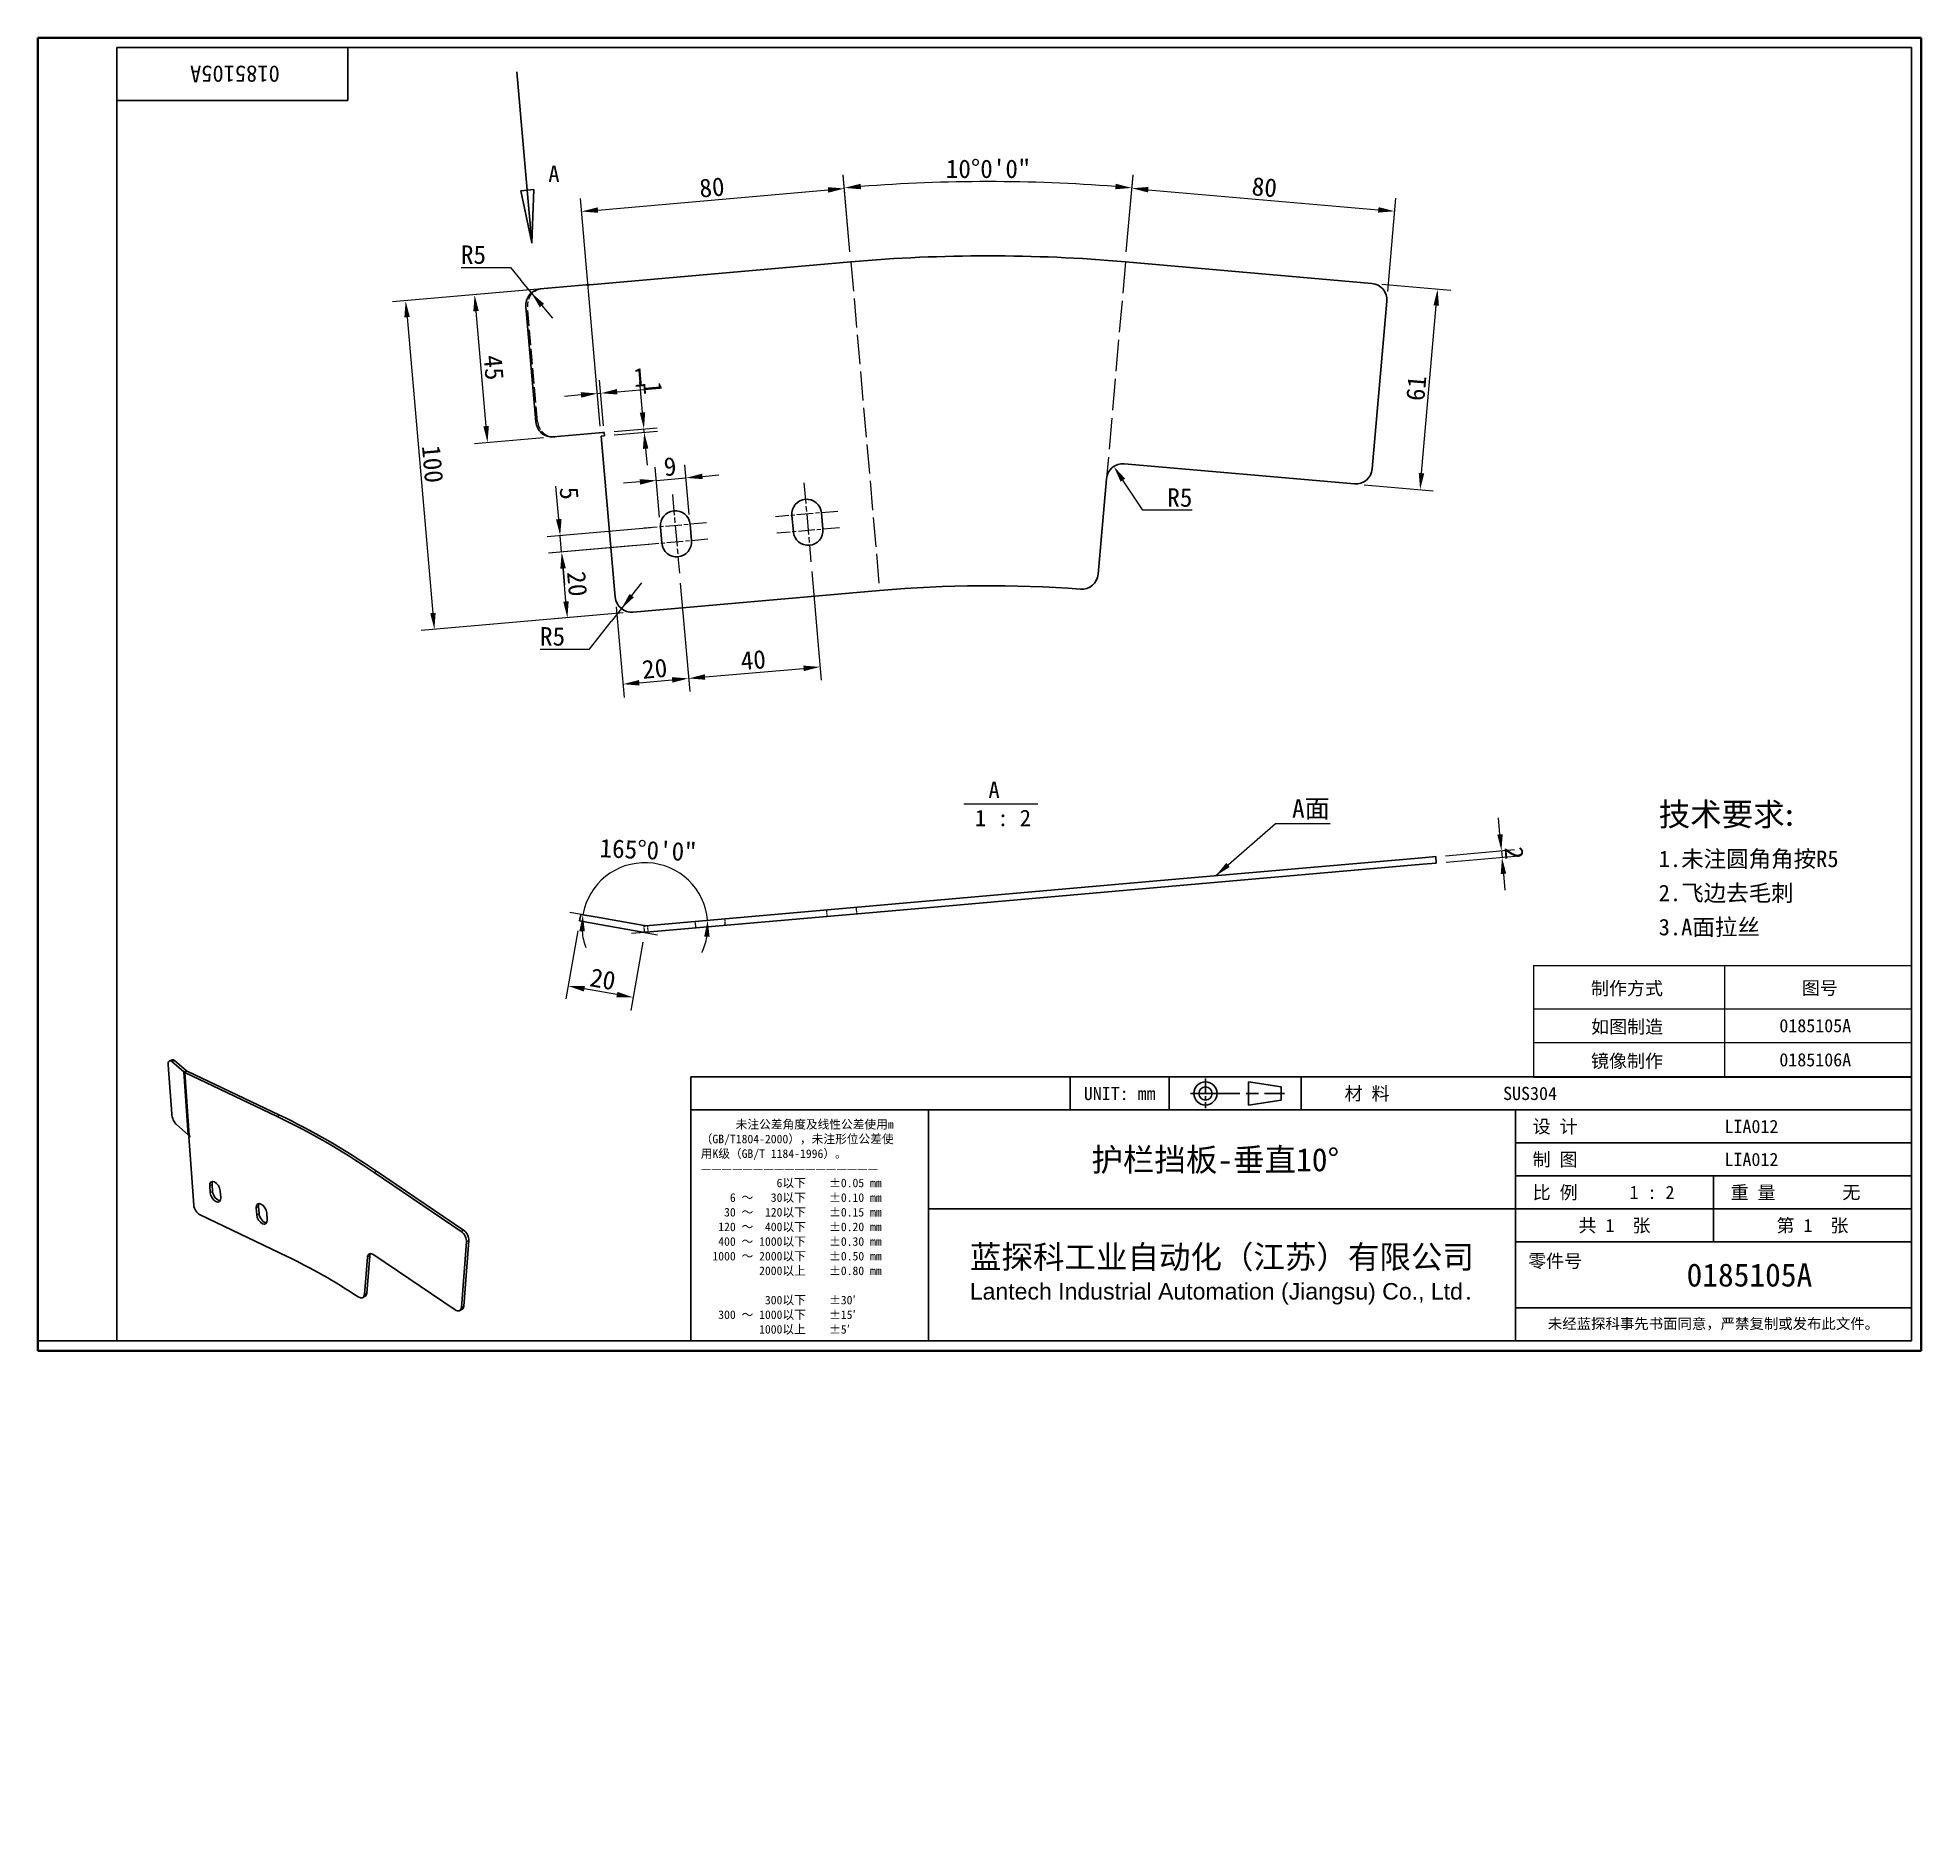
# Model space of a CAD drawing. Header units: millimetres. Extents: x 12 to 583, y -135 to 409.
import ezdxf
from ezdxf.enums import TextEntityAlignment as Align

# ---------------------------------------------------------------- set-up
doc = ezdxf.new("R2010")
doc.units = ezdxf.units.MM
doc.header["$LTSCALE"] = 2
doc.linetypes.add('CHAIN', pattern=[0.3543, 0.2362, -0.0295, 0.0591, -0.0295])
doc.linetypes.add('DASHED', pattern=[0.2067, 0.1654, -0.0413])
for name, color, linetype, lineweight in [('1', 7, 'Continuous', 18), ('可见 (ISO)', 7, 'Continuous', 25), ('可见窄的 (ISO)', 7, 'Continuous', 18), ('图框 (ISO)', 7, 'Continuous', 35), ('标题 (ISO)', 7, 'Continuous', 25), ('草图几何图元 (ISO)', 7, 'Continuous', 18)]:
    doc.layers.add(name, color=color, linetype=linetype, lineweight=lineweight)
for name, color, linetype, lineweight, true_color in [('中心标记 (ISO)', 1, 'CHAIN', 18, 0xff0000), ('中心线 (ISO)', 1, 'CHAIN', 18, 0xff0000), ('剖切线 (ISO)', 7, 'CHAIN', 25, 0x008000), ('尺寸 (ISO)', 7, 'Continuous', 18, 0x008000), ('符号 (ISO)', 7, 'Continuous', 18, 0x008000), ('隐藏 (ISO)', 5, 'DASHED', 18, 0x0000ff)]:
    doc.layers.add(name, color=color, linetype=linetype, lineweight=lineweight, true_color=true_color)
doc.styles.add('HZ_33', font='simfang.ttf')
doc.styles.add('文本样式164', font='SimSun.ttf')
doc.styles.add('文本样式165', font='SimSun.ttf')
doc.styles.add('文本样式74', font='SimSun.ttf')
doc.styles.add('最新国标', font='simfang.ttf')
doc.styles.add('注释文本 (ISO)', font='simfang.ttf')
doc.dimstyles.new('默认 (GB)', dxfattribs={"dimscale": 2, "dimtxt": 2.8, "dimasz": 2.5, "dimexe": 2, "dimexo": 1.5, "dimgap": 0.5, "dimtad": 1, "dimtoh": 1, "dimdsep": 46, "dimtxsty": '最新国标', "dimcen": 0.09, "dimdle": 10, "dimclrd": 256, "dimclre": 256, "dimclrt": 256, "dimaunit": 1, "dimadec": 3, "dimazin": 2, "dimtfac": 0.535714, "dimtdec": 3, "dimtmove": 0, "dimatfit": 3, "dimfxl": 0, "dimtolj": 1, "dimlwd": -1, "dimlwe": -1, "dimarcsym": 0})
doc.dimstyles.new('默认 (GB)$7', dxfattribs={"dimscale": 2, "dimtxt": 2.8, "dimasz": 2.5, "dimexe": 2, "dimexo": 1.5, "dimgap": 0.5, "dimtad": 1, "dimtoh": 1, "dimdsep": 46, "dimtxsty": '最新国标', "dimcen": 0.09, "dimdle": 10, "dimclrd": 256, "dimclre": 256, "dimclrt": 256, "dimaunit": 1, "dimadec": 3, "dimazin": 2, "dimtfac": 0.535714, "dimtdec": 3, "dimtmove": 0, "dimatfit": 3, "dimfxl": 0, "dimtolj": 1, "dimlwd": -1, "dimlwe": -1, "dimarcsym": 0})

msp = doc.modelspace()

# ---------------------------------------------------------------- texts
at = {"layer": '符号 (ISO)', "char_height": 5, "attachment_point": 7, "style": 'HZ_33'}
for s, insert in [('A ', (300.2179, 178.5542)), (' 1 : 2', (292.7005, 169.9338))]:
    msp.add_mtext(s, dxfattribs=dict(at, insert=insert))
at = {"layer": '符号 (ISO)', "insert": (392.2615, 178.1888), "char_height": 5.6, "width": 12.575438, "attachment_point": 1, "style": '最新国标'}
msp.add_mtext('\\fFangSong|b0|i0;A面', dxfattribs=at)
at = {"layer": '符号 (ISO)', "insert": (503.3867, 156.7496), "char_height": 4, "width": 59.883041, "attachment_point": 4, "line_spacing_factor": 1.240703, "style": '注释文本 (ISO)'}
msp.add_mtext('{\\H1.75x;技术要求\\fCalibri|b0|i0|c0|p34;:\\fFangSong|b0|i0|c134|p49;\\P\\H0.71429x;1.未注圆角角按R5\\P2.飞边去毛刺\\P3.A面拉丝}', dxfattribs=at)

# ---------------------------------------------------------------- blocks, each defined once
blk = doc.blocks.new('图框 最新国标')
at = {"layer": '图框 (ISO)'}
for p, q in [((6, 7), (6, 204.5)), ((6, 204.5), (291.5, 204.5)), ((291.5, 204.5), (291.5, 5.5)), ((6, 7), (6, 5.5)), ((6, 7), (6, 5.5)), ((291.5, 5.5), (6, 5.5))]:
    blk.add_line(p, q, dxfattribs=at)
at = {"layer": '图框 (ISO)', "color": 7, "linetype": 'Continuous', "lineweight": 25}
for p, q in [((18, 203), (290, 203)), ((18, 7), (18, 203)), ((18, 203), (290, 203)), ((53, 203), (53, 195)), ((290, 203), (290, 7)), ((290, 203), (290, 7)), ((53, 195), (18, 195)), ((290, 7), (6, 7)), ((290, 7), (18, 7))]:
    blk.add_line(p, q, dxfattribs=at)
at = {"layer": '图框 (ISO)', "style": '文本样式74'}
blk.add_attdef('零件代号_001', (42.7, 200.25), '', height=2.5, rotation=180, dxfattribs=at)
blk = doc.blocks.new('标题栏 最新国标')
at = {"layer": '标题 (ISO)'}
for p, q in [((381.98, -183.84), (196.98, -183.84)), ((196.98, -183.84), (196.98, -223.84)), ((254.48, -183.84), (254.48, -188.84)), ((269.48, -183.84), (269.48, -188.84)), ((281.48, -188.09), (281.48, -184.59)), ((281.48, -184.59), (286.48, -185.34)), ((286.48, -185.34), (286.48, -187.34)), ((289.48, -183.84), (289.48, -188.84)), ((381.98, -223.84), (381.98, -183.84)), ((383.48, -183.84), (383.48, -225.34)), ((286.48, -187.34), (281.48, -188.09)), ((196.98, -188.84), (381.98, -188.84)), ((232.98, -188.84), (232.98, -223.84)), ((321.98, -188.84), (321.98, -223.84)), ((321.98, -193.84), (381.98, -193.84)), ((321.98, -198.84), (381.98, -198.84)), ((351.98, -198.84), (351.98, -208.84)), ((321.98, -203.84), (232.98, -203.84)), ((321.98, -203.84), (381.98, -203.84)), ((321.98, -208.84), (381.98, -208.84)), ((321.98, -218.84), (381.98, -218.84)), ((196.98, -223.84), (381.98, -223.84)), ((383.48, -225.34), (196.98, -225.34))]:
    blk.add_line(p, q, dxfattribs=at)
at = {"layer": '标题 (ISO)', "linetype": 'CHAIN', "ltscale": 5.000333}
blk.add_line((274.98, -184.09), (274.98, -188.59), dxfattribs=at)
at = {"layer": '标题 (ISO)', "linetype": 'CHAIN', "ltscale": 15.834605}
blk.add_line((272.73, -186.34), (286.98, -186.34), dxfattribs=at)
at = {"layer": '标题 (ISO)'}
for radius in [1.75, 1]:
    blk.add_circle((274.98, -186.34), radius, dxfattribs=at)
at = {"layer": '1', "style": '文本样式164'}
for s, p in [('UNIT: mm', (261.98, -186.34)), ('材 料', (299.48, -186.34)), ('设 计', (327.98, -191.34)), ('制 图', (327.98, -196.34)), ('比 例', (327.98, -201.34)), ('重 量', (357.98, -201.34)), ('共 1  张', (336.98, -206.34)), ('第 1  张', (366.98, -206.34))]:
    blk.add_text(s, height=2, dxfattribs=at).set_placement(p, align=Align.MIDDLE_CENTER)
at = {"layer": '标题 (ISO)', "style": '注释文本 (ISO)'}
for s, insert, char_height, attachment_point, line_spacing_factor in [('\\fSimSun|b0|i0;{\\H1.3000;      未注公差角度及线性公差使用m\\P}\\fSimSun|b0|i0;{\\H1.3000;（GB/T1804-2000），未注形位公差使\\P}\\fSimSun|b0|i0;{\\H1.3000;用K级（GB/T 1184-1996）。\\P}\\fSimSun|b0|i0;{\\H1.3000;—————————————————\\P}\\fSimSun|b0|i0;{\\H1.3000;             6以下    ±0.05 mm\\P}\\fSimSun|b0|i0;{\\H1.3000;     6 ～   30以下    ±0.10 mm\\P}\\fSimSun|b0|i0;{\\H1.3000;    30 ～  120以下    ±0.15 mm\\P}\\fSimSun|b0|i0;{\\H1.3000;   120 ～  400以下    ±0.20 mm\\P}\\fSimSun|b0|i0;{\\H1.3000;   400 ～ 1000以下    ±0.30 mm\\P}\\fSimSun|b0|i0;{\\H1.3000;  1000 ～ 2000以下    ±0.50 mm\\P}\\fSimSun|b0|i0;{\\H1.3000;          2000以上    ±0.80 mm\\P}\\fSimSun|b0|i0;{\\H1.3000;\\P}\\fSimSun|b0|i0;{\\H1.3000;           300以下    ±30′\\P}\\fSimSun|b0|i0;{\\H1.3000;   300 ～ 1000以下    ±15′\\P}\\fSimSun|b0|i0;{\\H1.3000;          1000以上    ±5′}', (198.48, -206.63), 1.3, 4, 1.023913), ('{\\fMicrosoft YaHei|b0|i0|c134|p34;\\H1.75x;蓝探科工业自动化（江苏）有限公司\\P\\fArial|b0|i0|c0|p34;\\H0.71429x;Lantech Industrial Automation (Jiangsu) Co., Ltd\\fFangSong|b0|i0|c134|p49;.\\H1.15195x; }', (277.48, -213.84), 2, 5, 0.978695)]:
    blk.add_mtext(s, dxfattribs=dict(at, insert=insert, char_height=char_height, attachment_point=attachment_point, line_spacing_factor=line_spacing_factor))
at = {"layer": '标题 (ISO)', "attachment_point": 5, "style": '注释文本 (ISO)'}
for s, insert, char_height in [('\\fFangSong|b0|i0;零件号', (327.98, -211.84), 2), ('\\fSimSun|b0|i0;{\\H1.6000;未经蓝探科事先书面同意，严禁复制或发布此文件。}', (351.98, -221.34), 1.6)]:
    blk.add_mtext(s, dxfattribs=dict(at, insert=insert, char_height=char_height))
at = {"layer": '标题 (ISO)'}
for tag, p, height, style in [('材料_001', (320.09, -187.33), 2, '注释文本 (ISO)'), ('设计人_001', (353.65, -192.33), 2, '注释文本 (ISO)'), ('库存编号_001', (257.69, -198.12), 3.5, '文本样式165'), ('设计人_001', (353.65, -197.33), 2, '注释文本 (ISO)'), ('视图比例_001', (339.26, -202.33), 2, '注释文本 (ISO)'), ('质量\\P3;_001', (371.53, -202.3), 2, '注释文本 (ISO)'), ('零件代号_001', (347.9, -215.59), 3.5, '文本样式165')]:
    blk.add_attdef(tag, p, '', height=height, dxfattribs=dict(at, style=style))
blk = doc.blocks.new('表格1')
at = {"layer": '符号 (ISO)'}
for p, q in [((232.72, 63.89), (290, 63.89)), ((232.72, 63.89), (232.72, 57.35)), ((261.65, 63.89), (261.65, 57.35)), ((290, 63.89), (290, 57.35)), ((232.72, 57.35), (290, 57.35)), ((232.72, 57.35), (232.72, 47)), ((261.65, 57.35), (261.65, 47)), ((290, 57.35), (290, 47)), ((232.72, 52.23), (290, 52.23)), ((232.72, 47), (290, 47))]:
    blk.add_line(p, q, dxfattribs=at)
at = {"layer": '符号 (ISO)', "char_height": 2, "attachment_point": 7, "style": '注释文本 (ISO)'}
for s, insert in [('制作方式', (241.43, 59.21)), ('图号', (273.37, 59.27)), ('如图制造', (241.44, 53.39)), ('0185105A', (269.98, 53.75)), ('镜像制作', (241.43, 48.2)), ('0185106A', (269.98, 48.58))]:
    blk.add_mtext(s, dxfattribs=dict(at, insert=insert))
blk = doc.blocks.new('二维转换剖视图0')
at = {"layer": '剖切线 (ISO)', "linetype": 'Continuous'}
for p, q in [((78.64, 199.32), (80.21, 181.38)), ((81.2, 181.47), (79.21, 181.3)), ((79.21, 181.3), (80.9, 173.41)), ((80.21, 181.38), (80.9, 173.41)), ((80.9, 173.41), (81.2, 181.47))]:
    blk.add_line(p, q, dxfattribs=at)
at = {"layer": '剖切线 (ISO)', "linetype": 'Continuous', "flags": 128}
blk.add_lwpolyline([(79.21, 181.3), (80.9, 173.41), (81.2, 181.47), (79.21, 181.3)], dxfattribs=at)
at = {"layer": '剖切线 (ISO)'}
blk.add_solid([(79.21, 181.3), (80.9, 173.41), (81.2, 181.47), (79.21, 181.3)], dxfattribs=at)
at = {"layer": '剖切线 (ISO)', "insert": (83.4, 182.62), "char_height": 2.5, "attachment_point": 7, "style": 'HZ_33'}
blk.add_mtext('A', dxfattribs=at)
blk = doc.blocks.new('*D7')
at = {"layer": 'Defpoints', "color": 0, "transparency": 16777216}
for p in [(176.28, 141.3), (195.98, 137.83), (172.81, 121.6)]:
    blk.add_point(p, dxfattribs=at)
at = {"layer": '尺寸 (ISO)', "color": 116, "true_color": 0x00803f, "transparency": 16777216}
for p, q in [((175.76, 138.35), (172.11, 117.67)), ((195.46, 134.87), (191.81, 114.19)), ((187.58, 119), (177.73, 120.74))]:
    blk.add_line(p, q, dxfattribs=at)
for points in [[(177.88, 121.56), (177.59, 119.92), (172.81, 121.6)], [(187.73, 119.82), (187.44, 118.18), (192.51, 118.13)]]:
    blk.add_solid(points, dxfattribs=at)
at = {"layer": '尺寸 (ISO)', "transparency": 16777216, "insert": (183.32, 123.64), "char_height": 5.6, "attachment_point": 5, "rotation": 350, "style": '最新国标'}
blk.add_mtext('\\A1;20', dxfattribs=at)
blk = doc.blocks.new('*D8')
at = {"layer": 'Defpoints', "color": 0, "transparency": 16777216}
for p in [(205.62, 156.38), (275.5, 146.79), (193.11, 140.36), (196.07, 139.84)]:
    blk.add_point(p, dxfattribs=at)
at = {"layer": '尺寸 (ISO)', "color": 116, "true_color": 0x00803f, "transparency": 16777216}
blk.add_line((190.16, 140.89), (173.32, 143.85), dxfattribs=at)
for start, end in [(5, 170), (185.0432, 200.0863), (334.9137, 349.9568)]:
    blk.add_arc((196.07, 139.84), 19.1, start, end, dxfattribs=at)
for points in [[(176.21, 138.2), (177.87, 138.13), (177.26, 143.16)], [(214.04, 136.55), (215.7, 136.48), (215.09, 141.51)]]:
    blk.add_solid(points, dxfattribs=at)
at = {"layer": '尺寸 (ISO)', "transparency": 16777216, "insert": (197.07, 162.75), "char_height": 5.6, "attachment_point": 5, "rotation": 357.5, "style": '最新国标'}
blk.add_mtext('\\A1;165°0\'0"', dxfattribs=at)
blk = doc.blocks.new('*D9')
at = {"layer": 'Defpoints', "color": 0, "transparency": 16777216}
for p in [(435.8, 160.82), (455.89, 160.57), (435.97, 158.82)]:
    blk.add_point(p, dxfattribs=at)
at = {"layer": '尺寸 (ISO)', "color": 116, "true_color": 0x00803f, "transparency": 16777216}
for p, q in [((455.28, 167.54), (454.85, 172.52)), ((438.79, 161.08), (459.71, 162.91)), ((438.96, 159.09), (459.88, 160.92)), ((455.72, 162.56), (455.89, 160.57)), ((456.33, 155.59), (456.77, 150.61))]:
    blk.add_line(p, q, dxfattribs=at)
for points in [[(456.11, 167.61), (454.45, 167.47), (455.72, 162.56)], [(457.16, 155.66), (455.5, 155.51), (455.89, 160.57)]]:
    blk.add_solid(points, dxfattribs=at)
at = {"layer": '尺寸 (ISO)', "transparency": 16777216, "insert": (459.59, 161.9), "char_height": 5.6, "attachment_point": 5, "rotation": 275, "style": '最新国标'}
blk.add_mtext('\\A1;2', dxfattribs=at)
blk = doc.blocks.new('*D10')
at = {"layer": 'Defpoints', "color": 0, "transparency": 16777216}
for p in [(314.66, 365.17), (258.5, 341.07), (341.74, 341.07), (300.12, -134.62)]:
    blk.add_point(p, dxfattribs=at)
at = {"layer": '尺寸 (ISO)', "color": 116, "true_color": 0x00803f, "transparency": 16777216}
for p, q in [((258.24, 344.06), (256.19, 367.47)), ((342, 344.06), (344.05, 367.47))]:
    blk.add_line(p, q, dxfattribs=at)
blk.add_arc((300.12, -134.62), 500, 85.573, 94.427, dxfattribs=at)
for points in [[(261.59, 363.06), (261.46, 364.72), (256.54, 363.48)], [(338.78, 364.72), (338.65, 363.06), (343.7, 363.48)]]:
    blk.add_solid(points, dxfattribs=at)
at = {"layer": '尺寸 (ISO)', "transparency": 16777216, "insert": (300.12, 369.22), "char_height": 5.6, "attachment_point": 5, "style": '最新国标'}
blk.add_mtext('\\A1;10°0\'0"', dxfattribs=at)
blk = doc.blocks.new('*D13')
at = {"layer": 'Defpoints', "color": 0, "transparency": 16777216}
for p in [(416.45, 334.53), (436.37, 332.79), (411.13, 273.76)]:
    blk.add_point(p, dxfattribs=at)
at = {"layer": '尺寸 (ISO)', "color": 116, "true_color": 0x00803f, "transparency": 16777216}
for p, q in [((419.44, 334.27), (440.36, 332.44)), ((431.49, 277), (435.94, 327.81)), ((414.12, 273.5), (435.04, 271.67))]:
    blk.add_line(p, q, dxfattribs=at)
for points in [[(435.11, 327.88), (436.77, 327.73), (436.37, 332.79)], [(430.66, 277.07), (432.32, 276.93), (431.06, 272.02)]]:
    blk.add_solid(points, dxfattribs=at)
at = {"layer": '尺寸 (ISO)', "transparency": 16777216, "insert": (429.9, 302.74), "char_height": 5.6, "attachment_point": 5, "rotation": 85, "style": '最新国标'}
blk.add_mtext('\\A1;61', dxfattribs=at)
blk = doc.blocks.new('*D14')
at = {"layer": 'Defpoints', "color": 0, "transparency": 16777216}
for p in [(423.38, 356.39), (341.74, 341.07), (421, 329.11)]:
    blk.add_point(p, dxfattribs=at)
at = {"layer": '尺寸 (ISO)', "color": 116, "true_color": 0x00803f, "transparency": 16777216}
for p, q in [((342, 344.06), (344.04, 367.35)), ((348.67, 362.92), (418.4, 356.82)), ((421.26, 332.1), (423.73, 360.37))]:
    blk.add_line(p, q, dxfattribs=at)
for points in [[(348.74, 363.76), (348.6, 362.09), (343.69, 363.36)], [(418.47, 357.65), (418.33, 355.99), (423.38, 356.39)]]:
    blk.add_solid(points, dxfattribs=at)
at = {"layer": '尺寸 (ISO)', "transparency": 16777216, "insert": (383.87, 363.69), "char_height": 5.6, "attachment_point": 5, "rotation": 355, "style": '最新国标'}
blk.add_mtext('\\A1;80', dxfattribs=at)
blk = doc.blocks.new('*D15')
at = {"layer": 'Defpoints', "color": 0, "transparency": 16777216}
for p in [(256.56, 363.29), (258.5, 341.07), (182.82, 288.27)]:
    blk.add_point(p, dxfattribs=at)
at = {"layer": '尺寸 (ISO)', "color": 116, "true_color": 0x00803f, "transparency": 16777216}
for p, q in [((258.24, 344.06), (256.21, 367.27)), ((182.55, 291.26), (176.51, 360.3)), ((181.84, 356.75), (251.58, 362.85))]:
    blk.add_line(p, q, dxfattribs=at)
for points in [[(251.51, 363.68), (251.65, 362.02), (256.56, 363.29)], [(181.77, 357.58), (181.92, 355.92), (176.86, 356.32)]]:
    blk.add_solid(points, dxfattribs=at)
at = {"layer": '尺寸 (ISO)', "transparency": 16777216, "insert": (216.38, 363.62), "char_height": 5.6, "attachment_point": 5, "rotation": 5, "style": '最新国标'}
blk.add_mtext('\\A1;80', dxfattribs=at)
blk = doc.blocks.new('*D16')
at = {"layer": 'Defpoints', "color": 0, "transparency": 16777216}
for p in [(179.33, 334.14), (192.5, 234.91), (132.26, 229.64)]:
    blk.add_point(p, dxfattribs=at)
at = {"layer": '尺寸 (ISO)', "color": 116, "true_color": 0x00803f, "transparency": 16777216}
for p, q in [((176.34, 333.88), (119.56, 328.91)), ((123.98, 324.28), (131.82, 234.62)), ((189.52, 234.65), (128.28, 229.29))]:
    blk.add_line(p, q, dxfattribs=at)
for points in [[(124.81, 324.35), (123.15, 324.21), (123.54, 329.26)], [(132.65, 234.69), (130.99, 234.55), (132.26, 229.64)]]:
    blk.add_solid(points, dxfattribs=at)
at = {"layer": '尺寸 (ISO)', "transparency": 16777216, "insert": (131.72, 279.78), "char_height": 5.6, "attachment_point": 5, "rotation": 275, "style": '最新国标'}
blk.add_mtext('\\A1;100', dxfattribs=at)
blk = doc.blocks.new('*D17')
at = {"layer": 'Defpoints', "color": 0, "transparency": 16777216}
for p in [(206.53, 246.68), (187.09, 239.46), (209.32, 214.8)]:
    blk.add_point(p, dxfattribs=at)
at = {"layer": '尺寸 (ISO)', "color": 116, "true_color": 0x00803f, "transparency": 16777216}
for p, q in [((206.79, 243.69), (209.67, 210.82)), ((187.35, 236.47), (189.75, 209.07)), ((194.38, 213.49), (204.34, 214.36))]:
    blk.add_line(p, q, dxfattribs=at)
for points in [[(194.3, 214.32), (194.45, 212.66), (189.4, 213.06)], [(204.27, 215.19), (204.41, 213.53), (209.32, 214.8)]]:
    blk.add_solid(points, dxfattribs=at)
at = {"layer": '尺寸 (ISO)', "transparency": 16777216, "insert": (199.02, 217.75), "char_height": 5.6, "attachment_point": 5, "rotation": 5, "style": '最新国标'}
blk.add_mtext('\\A1;20', dxfattribs=at)
blk = doc.blocks.new('*D18')
at = {"layer": 'Defpoints', "color": 0, "transparency": 16777216}
for p in [(206.53, 246.68), (246.38, 250.16), (249.17, 218.29)]:
    blk.add_point(p, dxfattribs=at)
at = {"layer": '尺寸 (ISO)', "color": 116, "true_color": 0x00803f, "transparency": 16777216}
for p, q in [((246.64, 247.18), (249.52, 214.3)), ((206.79, 243.69), (209.67, 210.82)), ((214.3, 215.24), (244.19, 217.85))]:
    blk.add_line(p, q, dxfattribs=at)
for points in [[(244.11, 218.68), (244.26, 217.02), (249.17, 218.29)], [(214.23, 216.07), (214.37, 214.41), (209.32, 214.8)]]:
    blk.add_solid(points, dxfattribs=at)
at = {"layer": '尺寸 (ISO)', "transparency": 16777216, "insert": (228.91, 220.36), "char_height": 5.6, "attachment_point": 5, "rotation": 5, "style": '最新国标'}
blk.add_mtext('\\A1;40', dxfattribs=at)
blk = doc.blocks.new('*D19')
at = {"layer": 'Defpoints', "color": 0, "transparency": 16777216}
for p in [(170.84, 253.09), (196.24, 255.31), (192.5, 234.91)]:
    blk.add_point(p, dxfattribs=at)
at = {"layer": '尺寸 (ISO)', "color": 116, "true_color": 0x00803f, "transparency": 16777216}
for p, q in [((193.25, 255.05), (166.85, 252.74)), ((172.14, 238.15), (171.27, 248.11)), ((189.52, 234.65), (168.6, 232.82))]:
    blk.add_line(p, q, dxfattribs=at)
for points in [[(172.1, 248.18), (170.44, 248.04), (170.84, 253.09)], [(172.97, 238.22), (171.31, 238.08), (172.58, 233.17)]]:
    blk.add_solid(points, dxfattribs=at)
at = {"layer": '尺寸 (ISO)', "transparency": 16777216, "insert": (175.53, 243.46), "char_height": 5.6, "attachment_point": 5, "rotation": 275, "style": '最新国标'}
blk.add_mtext('\\A1;20', dxfattribs=at)
blk = doc.blocks.new('*D20')
at = {"layer": 'Defpoints', "color": 0, "transparency": 16777216}
for p in [(170.4, 258.07), (200.78, 260.73), (201.22, 255.75)]:
    blk.add_point(p, dxfattribs=at)
at = {"layer": '尺寸 (ISO)', "color": 116, "true_color": 0x00803f, "transparency": 16777216}
for p, q in [((169.97, 263.05), (169.08, 273.12)), ((197.8, 260.47), (166.42, 257.72)), ((170.84, 253.09), (170.4, 258.07)), ((198.23, 255.49), (166.85, 252.74)), ((171.27, 248.11), (171.71, 243.13))]:
    blk.add_line(p, q, dxfattribs=at)
for points in [[(170.8, 263.13), (169.13, 262.98), (170.4, 258.07)], [(172.1, 248.18), (170.44, 248.04), (170.84, 253.09)]]:
    blk.add_solid(points, dxfattribs=at)
at = {"layer": '尺寸 (ISO)', "transparency": 16777216, "insert": (173.12, 270.91), "char_height": 5.6, "attachment_point": 5, "rotation": 275, "style": '最新国标'}
blk.add_mtext('\\A1;5', dxfattribs=at)
blk = doc.blocks.new('*D21')
at = {"layer": 'Defpoints', "color": 0, "transparency": 16777216}
for p in [(208.52, 275.59), (200.78, 260.73), (209.75, 261.52)]:
    blk.add_point(p, dxfattribs=at)
at = {"layer": '尺寸 (ISO)', "color": 116, "true_color": 0x00803f, "transparency": 16777216}
for p, q in [((194.57, 274.37), (189.59, 273.94)), ((200.52, 263.72), (199.2, 278.79)), ((199.55, 274.81), (208.52, 275.59)), ((209.49, 264.5), (208.17, 279.58)), ((213.5, 276.03), (218.48, 276.46))]:
    blk.add_line(p, q, dxfattribs=at)
for points in [[(194.5, 275.2), (194.64, 273.54), (199.55, 274.81)], [(213.43, 276.86), (213.57, 275.2), (208.52, 275.59)]]:
    blk.add_solid(points, dxfattribs=at)
at = {"layer": '尺寸 (ISO)', "transparency": 16777216, "insert": (203.7, 279.02), "char_height": 5.6, "attachment_point": 5, "rotation": 5, "style": '最新国标'}
blk.add_mtext('\\A1;9', dxfattribs=at)
blk = doc.blocks.new('*D22')
at = {"layer": 'Defpoints', "color": 0, "transparency": 16777216}
for p in [(164.37, 332.83), (144.45, 331.09), (168.3, 288)]:
    blk.add_point(p, dxfattribs=at)
at = {"layer": '尺寸 (ISO)', "color": 116, "true_color": 0x00803f, "transparency": 16777216}
for p, q in [((161.38, 332.57), (140.46, 330.74)), ((147.94, 291.24), (144.89, 326.11)), ((165.31, 287.74), (144.39, 285.91))]:
    blk.add_line(p, q, dxfattribs=at)
for points in [[(145.72, 326.18), (144.06, 326.04), (144.45, 331.09)], [(148.77, 291.31), (147.11, 291.17), (148.37, 286.26)]]:
    blk.add_solid(points, dxfattribs=at)
at = {"layer": '尺寸 (ISO)', "transparency": 16777216, "insert": (150.23, 309.01), "char_height": 5.6, "attachment_point": 5, "rotation": 275, "style": '最新国标'}
blk.add_mtext('\\A1;45', dxfattribs=at)
blk = doc.blocks.new('*D23')
at = {"layer": 'Defpoints', "color": 0, "transparency": 16777216}
for p in [(183.73, 289.35), (183.81, 288.36), (195.86, 289.41)]:
    blk.add_point(p, dxfattribs=at)
at = {"layer": '尺寸 (ISO)', "color": 116, "true_color": 0x00803f, "transparency": 16777216}
for p, q in [((195.34, 295.39), (194.53, 304.69)), ((186.71, 289.61), (199.76, 290.76)), ((186.8, 288.62), (199.85, 289.76)), ((195.86, 289.41), (195.78, 290.41)), ((196.3, 284.43), (196.73, 279.45))]:
    blk.add_line(p, q, dxfattribs=at)
for points in [[(196.17, 295.46), (194.51, 295.32), (195.78, 290.41)], [(197.13, 284.5), (195.47, 284.36), (195.86, 289.41)]]:
    blk.add_solid(points, dxfattribs=at)
at = {"layer": '尺寸 (ISO)', "transparency": 16777216, "insert": (198.5, 302.86), "char_height": 5.6, "attachment_point": 5, "rotation": 275, "style": '最新国标'}
blk.add_mtext('\\A1;1', dxfattribs=at)
blk = doc.blocks.new('*D24')
at = {"layer": 'Defpoints', "color": 0, "transparency": 16777216}
for p in [(181.69, 301.16), (182.82, 288.27), (183.81, 288.36)]:
    blk.add_point(p, dxfattribs=at)
at = {"layer": '尺寸 (ISO)', "color": 116, "true_color": 0x00803f, "transparency": 16777216}
for p, q in [((182.55, 291.26), (181.34, 305.14)), ((183.55, 291.35), (182.34, 305.23)), ((176.71, 300.72), (171.73, 300.28)), ((181.69, 301.16), (182.69, 301.24)), ((187.67, 301.68), (196.97, 302.49))]:
    blk.add_line(p, q, dxfattribs=at)
for points in [[(176.64, 301.55), (176.78, 299.89), (181.69, 301.16)], [(187.59, 302.51), (187.74, 300.85), (182.69, 301.24)]]:
    blk.add_solid(points, dxfattribs=at)
at = {"layer": '尺寸 (ISO)', "transparency": 16777216, "insert": (194.48, 306.09), "char_height": 5.6, "attachment_point": 5, "rotation": 5, "style": '最新国标'}
blk.add_mtext('\\A1;1', dxfattribs=at)
blk = doc.blocks.new('*D25')
at = {"layer": 'Defpoints', "color": 0, "transparency": 16777216}
for p in [(192.07, 239.89), (188.97, 235.97)]:
    blk.add_point(p, dxfattribs=at)
at = {"layer": '尺寸 (ISO)', "color": 116, "true_color": 0x00803f, "transparency": 16777216}
for p, q in [((192.07, 239.89), (188.97, 235.97)), ((192.07, 239.89), (195.16, 243.82)), ((188.97, 235.97), (185.88, 232.04)), ((179.27, 223.66), (185.88, 232.04)), ((164.37, 223.66), (179.27, 223.66))]:
    blk.add_line(p, q, dxfattribs=at)
blk.add_solid([(191.41, 240.41), (192.72, 239.38), (188.97, 235.97)], dxfattribs=at)
at = {"layer": '尺寸 (ISO)', "transparency": 16777216, "insert": (168.08, 227.5), "char_height": 5.6, "attachment_point": 5, "style": '最新国标'}
blk.add_mtext('\\A1;R5', dxfattribs=at)
blk = doc.blocks.new('*D26')
at = {"layer": 'Defpoints', "color": 0, "transparency": 16777216}
for p in [(338.2, 279.05), (340.97, 274.88)]:
    blk.add_point(p, dxfattribs=at)
at = {"layer": '尺寸 (ISO)', "color": 116, "true_color": 0x00803f, "transparency": 16777216}
for p, q in [((347.03, 265.75), (340.97, 274.88)), ((361.94, 265.75), (347.03, 265.75))]:
    blk.add_line(p, q, dxfattribs=at)
blk.add_solid([(341.66, 275.34), (340.27, 274.42), (338.2, 279.05)], dxfattribs=at)
at = {"layer": '尺寸 (ISO)', "transparency": 16777216, "insert": (358.23, 269.59), "char_height": 5.6, "attachment_point": 5, "style": '最新国标'}
blk.add_mtext('\\A1;R5', dxfattribs=at)
blk = doc.blocks.new('*D27')
at = {"layer": 'Defpoints', "color": 0, "transparency": 16777216}
for p in [(161.66, 331.66), (164.81, 327.85)]:
    blk.add_point(p, dxfattribs=at)
at = {"layer": '尺寸 (ISO)', "color": 116, "true_color": 0x00803f, "transparency": 16777216}
for p, q in [((140.4, 339.38), (155.3, 339.38)), ((155.3, 339.38), (158.48, 335.52)), ((161.66, 331.66), (158.48, 335.52)), ((164.81, 327.85), (161.66, 331.66)), ((164.85, 327.81), (168.03, 323.95))]:
    blk.add_line(p, q, dxfattribs=at)
blk.add_solid([(165.49, 328.34), (164.2, 327.28), (161.66, 331.66)], dxfattribs=at)
at = {"layer": '尺寸 (ISO)', "transparency": 16777216, "insert": (144.11, 343.21), "char_height": 5.6, "attachment_point": 5, "style": '最新国标'}
blk.add_mtext('\\A1;R5', dxfattribs=at)

# ---------------------------------------------------------------- dimensions: what is measured, and where the dimension line sits
at = {"layer": '尺寸 (ISO)', "color": 116, "true_color": 0x00803f}
for base, center, p1, p2, override, picture, middle in [((314.6619, 365.1725), (300.1196, -134.616), (341.7364, 341.067), (258.5027, 341.067), {"dimgap": 0.5, "dimtoh": 0, "dimtol": 0, "dimlim": 0, "dimtp": 0, "dimtm": 0, "dimtdec": 0}, '*D10', (300.1196, 365.384)), ((205.61551, 156.38325), (196.06622, 139.84339), (275.49949, 146.7929), (193.11179, 140.36433), {"dimgap": 0.5, "dimtoh": 0, "dimse1": 1, "dimtol": 0, "dimlim": 0, "dimtp": 0, "dimtm": 0, "dimtdec": 0}, '*D8', (196.89929, 158.9238))]:
    dim = msp.add_angular_dim_3p(base=base, center=center, p1=p1, p2=p2, dimstyle='默认 (GB)', override=override, dxfattribs=at)
    dim.commit()
    dim.dimension.update_dxf_attribs({"geometry": picture, "text_midpoint": middle, "dimtype": 165})
for base, p1, p2, angle, override, picture, middle in [((256.5587, 363.2876), (182.8163, 288.2696), (258.5027, 341.067), 5, {"dimgap": 0.5, "dimtoh": 0, "dimdec": 2, "dimtol": 0, "dimlim": 0, "dimtp": 0, "dimtm": 0, "dimtdec": 3, "dimtofl": 0, "dimatfit": 1}, '*D15', (216.7109, 359.8013)), ((423.3825, 356.3882), (341.7364, 341.067), (420.9962, 329.1135), 175, {"dimgap": 0.5, "dimtoh": 0, "dimdec": 2, "dimtol": 0, "dimlim": 0, "dimtp": 0, "dimtm": 0, "dimtdec": 3, "dimtofl": 0, "dimatfit": 1}, '*D14', (383.5347, 359.8744)), ((132.2604, 229.6402), (179.3317, 334.1404), (192.5037, 234.9108), 275, {"dimgap": 0.5, "dimtoh": 0, "dimdec": 2, "dimtol": 0, "dimlim": 0, "dimtp": 0, "dimtm": 0, "dimtdec": 3, "dimtofl": 0, "dimatfit": 1}, '*D16', (127.9026, 279.45)), ((144.4495, 331.0886), (168.2954, 288.003), (164.3734, 332.8317), 95, {"dimgap": 0.5, "dimtoh": 0, "dimdec": 2, "dimtol": 0, "dimlim": 0, "dimtp": 0, "dimtm": 0, "dimtdec": 3, "dimtofl": 0, "dimatfit": 1}, '*D22', (146.4105, 308.6742)), ((436.3749, 332.7872), (411.1345, 273.7624), (416.451, 334.5303), 265, {"dimgap": 0.5, "dimtoh": 0, "dimdec": 2, "dimtol": 0, "dimlim": 0, "dimtp": 0, "dimtm": 0, "dimtdec": 3, "dimtofl": 0, "dimatfit": 1}, '*D13', (433.7167, 302.4032)), ((181.6889, 301.1558), (183.8125, 288.3567), (182.8163, 288.2696), 5, {"dimgap": 0.5, "dimtoh": 0, "dimdec": 2, "dimtol": 0, "dimlim": 0, "dimtp": 0, "dimtm": 0, "dimtdec": 3, "dimtofl": 1, "dimatfit": 1}, '*D24', (194.8068, 302.3035)), ((195.8623, 289.4109), (183.7253, 289.3529), (183.8125, 288.3567), 95, {"dimgap": 0.5, "dimtoh": 0, "dimdec": 2, "dimtol": 0, "dimlim": 0, "dimtp": 0, "dimtm": 0, "dimtdec": 3, "dimtofl": 1, "dimatfit": 1}, '*D23', (194.7146, 302.5288)), ((208.5189, 275.5932), (200.7848, 260.7308), (209.7506, 261.5152), 5, {"dimgap": 0.5, "dimtoh": 0, "dimdec": 2, "dimtol": 0, "dimlim": 0, "dimtp": 0, "dimtm": 0, "dimtdec": 3, "dimtofl": 1, "dimatfit": 1}, '*D21', (204.036, 275.201)), ((170.4009, 258.0726), (201.2206, 255.7499), (200.7848, 260.7308), 275, {"dimgap": 0.5, "dimtoh": 0, "dimdec": 2, "dimtol": 0, "dimlim": 0, "dimtp": 0, "dimtm": 0, "dimtdec": 3, "dimtofl": 1, "dimatfit": 1}, '*D20', (169.3069, 270.5768)), ((170.8367, 253.0916), (192.5037, 234.9108), (196.2396, 255.3141), 95, {"dimgap": 0.5, "dimtoh": 0, "dimdec": 2, "dimtol": 0, "dimlim": 0, "dimtp": 0, "dimtm": 0, "dimtdec": 3, "dimtofl": 0, "dimatfit": 1}, '*D19', (171.7082, 243.1297)), ((209.3205, 214.8), (187.0869, 239.456), (206.5315, 246.6782), 5, {"dimgap": 0.5, "dimtoh": 0, "dimdec": 2, "dimtol": 0, "dimlim": 0, "dimtp": 0, "dimtm": 0, "dimtdec": 3, "dimtofl": 0, "dimatfit": 1}, '*D17', (199.3585, 213.9284)), ((249.1682, 218.2862), (206.5315, 246.6782), (246.3793, 250.1644), 185, {"dimgap": 0.5, "dimtoh": 0, "dimdec": 2, "dimtol": 0, "dimlim": 0, "dimtp": 0, "dimtm": 0, "dimtdec": 3, "dimtofl": 0, "dimatfit": 1}, '*D18', (229.2443, 216.5431)), ((455.8947, 160.5678), (435.7965, 160.8171), (435.9708, 158.8247), 95, {"dimgap": 0.5, "dimtoh": 0, "dimdec": 2, "dimtol": 0, "dimlim": 0, "dimtp": 0, "dimtm": 0, "dimtdec": 3, "dimtofl": 1, "dimatfit": 1}, '*D9', (455.8076, 161.564)), ((172.8091, 121.6049), (195.9782, 137.828), (176.2821, 141.301), 170, {"dimgap": 0.5, "dimtoh": 0, "dimdec": 2, "dimtol": 0, "dimlim": 0, "dimtp": 0, "dimtm": 0, "dimtdec": 3, "dimtofl": 0, "dimatfit": 1}, '*D7', (182.6572, 119.8684))]:
    dim = msp.add_linear_dim(base=base, p1=p1, p2=p2, angle=angle, dimstyle='默认 (GB)', override=override, dxfattribs=at)
    dim.commit()
    dim.dimension.update_dxf_attribs({"geometry": picture, "text_midpoint": middle, "dimtype": 160})
for center, mpoint, override, picture, middle in [((164.8092, 327.8508), (161.6643, 331.6647), {"dimgap": 0.5, "dimtih": 1, "dimdec": 2, "dimlfac": 1.011456, "dimcen": 0, "dimtol": 0, "dimlim": 0, "dimtp": 0, "dimtm": 0, "dimtdec": 3}, '*D27', (144.1106, 339.3801)), ((340.9651, 274.8824), (338.1967, 279.046), {"dimgap": 0.5, "dimtih": 1, "dimdec": 2, "dimlfac": 1, "dimcen": 0, "dimtol": 0, "dimlim": 0, "dimtp": 0, "dimtm": 0, "dimtdec": 3}, '*D26', (358.2268, 265.7534)), ((192.0679, 239.8918), (188.9724, 235.9653), {"dimgap": 0.5, "dimtih": 1, "dimdec": 2, "dimlfac": 1, "dimcen": 0, "dimtol": 0, "dimlim": 0, "dimtp": 0, "dimtm": 0, "dimtdec": 3}, '*D25', (168.0829, 223.6642))]:
    dim = msp.add_radius_dim(center=center, mpoint=mpoint, dimstyle='默认 (GB)', override=override, dxfattribs=at)
    dim.commit()
    dim.dimension.update_dxf_attribs({"geometry": picture, "text_midpoint": middle, "dimtype": 164})

# ---------------------------------------------------------------- linework, layer by layer
at = {"layer": '中心标记 (ISO)', "ltscale": 10.556371}
for p, q in [((254.5793, 265.4372), (235.6516, 263.7813)), ((214.7316, 261.951), (195.8039, 260.2951)), ((215.1673, 256.97), (196.2396, 255.3141)), ((255.0151, 260.4563), (236.0874, 258.8003))]:
    msp.add_line(p, q, dxfattribs=at)
at = {"layer": '中心线 (ISO)', "ltscale": 13.334389}
for p, q in [((204.4397, 270.5869), (206.5315, 246.6782)), ((244.2875, 274.0731), (246.3793, 250.1644))]:
    msp.add_line(p, q, dxfattribs=at)
at = {"layer": '可见 (ISO)'}
for p, q in [((179.3317, 334.1404), (258.5027, 341.067)), ((341.7364, 341.067), (416.451, 334.5303)), ((164.3734, 332.8317), (178.3004, 334.0502)), ((179.3317, 334.1404), (178.3004, 334.0502)), ((163.0484, 292.563), (159.9979, 327.4298)), ((420.9962, 329.1135), (416.5513, 278.3076)), ((182.2224, 289.2214), (168.2954, 288.003)), ((182.2224, 289.2214), (183.2537, 289.3117)), ((183.8125, 288.3567), (182.8163, 288.2696)), ((187.0869, 239.456), (182.8163, 288.2696)), ((183.2537, 289.3117), (183.7253, 289.3529)), ((183.7253, 289.3529), (183.8125, 288.3567)), ((341.4009, 279.8633), (411.1345, 273.7624)), ((333.4538, 246.3959), (335.9842, 275.3181)), ((241.0684, 259.2361), (240.6326, 264.2171)), ((249.5984, 265.0015), (250.0342, 260.0205)), ((201.2206, 255.7499), (200.7848, 260.7308)), ((209.7506, 261.5152), (210.1864, 256.5343)), ((267.2183, 241.4475), (192.5037, 234.9108)), ((431.6805, 160.457), (358.101, 154.0196)), ((431.6805, 160.457), (435.7965, 160.8171)), ((435.7965, 160.8171), (435.9708, 158.8247)), ((358.2753, 152.0272), (431.8548, 158.4646)), ((435.9708, 158.8247), (431.8548, 158.4646)), ((275.4995, 146.7929), (358.101, 154.0196)), ((358.2753, 152.0272), (275.6738, 144.8005)), ((176.6294, 143.2706), (176.2821, 141.301)), ((176.6294, 143.2706), (181.5534, 142.4024)), ((275.4995, 146.7929), (196.3285, 139.8663)), ((196.5028, 137.8739), (275.6738, 144.8005)), ((181.2061, 140.4328), (176.2821, 141.301)), ((181.2061, 140.4328), (195.4596, 137.9195)), ((195.8069, 139.8891), (181.5534, 142.4024)), ((195.9782, 137.828), (195.9752, 137.8627)), ((196.5028, 137.8739), (195.9782, 137.828)), ((52.6476, 82.796), (51.5691, 97.6529)), ((52.8408, 99.2417), (51.9755, 98.9342)), ((52.6585, 98.701), (56.258, 95.5909)), ((57.1234, 95.8984), (53.5238, 99.0085)), ((56.5745, 95.3894), (84.5657, 82.0565)), ((85.2728, 82.4647), (57.2816, 95.7977)), ((57.6447, 76.4891), (54.0451, 79.5991)), ((57.8065, 75.9514), (58.1328, 76.1398)), ((59.3164, 55.1516), (57.8065, 75.9514)), ((58.1587, 75.7837), (57.8065, 75.9514)), ((57.9611, 76.2876), (58.1279, 76.2081)), ((58.1279, 76.2081), (58.1587, 75.7837)), ((113.9932, 65.0664), (140.4088, 47.1468)), ((141.1159, 47.5551), (114.7003, 65.4747)), ((64.3134, 58.9186), (64.1593, 61.041)), ((64.8664, 61.4492), (65.0205, 59.3268)), ((67.3292, 59.5311), (67.4832, 57.4087)), ((87.6471, 39.6079), (61.2315, 52.1904)), ((78.4017, 52.2079), (78.2476, 54.3303)), ((78.9547, 54.7386), (79.1088, 52.6162)), ((81.4175, 52.8204), (81.5716, 50.698)), ((113.8746, 40.1486), (138.5292, 23.4236)), ((142.0158, 44.0076), (140.4443, 24.1735)), ((141.1514, 24.5818), (142.7229, 44.4159)), ((111.0649, 28.1078), (111.9595, 39.3988)), ((112.6666, 39.807), (111.772, 28.5161)), ((111.2609, 27.5457), (110.5538, 27.1374)), ((139.9332, 23.2031), (140.6403, 23.6114))]:
    msp.add_line(p, q, dxfattribs=at)
for centre, radius, start, end in [((300.1196, -134.616), 477.5, 85, 95), ((416.0153, 329.5493), 5, 355, 85), ((340.9651, 274.8824), 5, 85, 175), ((411.5703, 278.7434), 5, 265, 355), ((245.1155, 264.6093), 4.5, 5, 185), ((205.2677, 261.123), 4.5, 5, 185), ((245.5513, 259.6283), 4.5, 185, 5), ((205.7035, 256.1421), 4.5, 185, 5), ((328.4728, 246.8317), 5, 265.748986, 355), ((300.1196, -134.616), 377.5, 85.748986, 95), ((192.0679, 239.8918), 5, 185, 275), ((196.1542, 141.8587), 4, 260, 275), ((196.1542, 141.8587), 2, 260, 275)]:
    msp.add_arc(centre, radius, start, end, dxfattribs=at)
for centre, major_axis, ratio, start_param, end_param in [((164.8092, 327.8508), (-0.4358, 4.981), 0.96592583, 0, 1.57079633), ((167.8596, 292.9839), (0.4358, -4.981), 0.96592583, 4.71238898, 6.28318531), ((52.8126, 96.5785), (-0.8371, 2.3557), 0.3957933, 5.67484898, 7.24564531), ((53.6779, 96.886), (-0.8371, 2.3557), 0.3957933, 5.67484898, 6.28318531), ((57.9887, 96.2059), (1.9948, 0.1448), 0.52483389, 3.62520487, 3.88700426), ((57.9887, 96.2059), (-0.9974, -0.0724), 0.52483389, 0.48361222, 0.74541161), ((53.8911, 81.7216), (-0.8371, 2.3557), 0.3957933, 0.96246, 2.53325633), ((99.2794, -120.6353), (119.375, -206.7636), 0.57735027, 2.26892803, 2.44346095), ((99.9865, -120.2271), (-119.375, 206.7636), 0.57735027, 5.41052068, 5.58505361), ((59.3753, 77.1041), (-1.9948, -0.1448), 0.52483389, 0.48361222, 0.74541161), ((65.7442, 60.286), (-1.125, 1.9486), 0.57735027, 4.01425728, 7.15584993), ((65.8983, 58.1636), (1.125, -1.9486), 0.57735027, 4.01425728, 7.15584993), ((66.4513, 60.6943), (-1.125, 1.9486), 0.57735027, 0.31968726, 0.87266463), ((66.6054, 58.5719), (1.125, -1.9486), 0.57735027, 4.01425728, 5.96349805), ((61.0774, 54.3128), (-1.25, 2.1651), 0.57735027, 0.87266463, 2.44346095), ((79.8326, 53.5754), (-1.125, 1.9486), 0.57735027, 4.01425728, 7.15584993), ((79.9866, 51.453), (1.125, -1.9486), 0.57735027, 4.01425728, 7.15584993), ((80.5397, 53.9836), (-1.125, 1.9486), 0.57735027, 0.31968726, 0.87266463), ((80.6937, 51.8612), (1.125, -1.9486), 0.57735027, 4.01425728, 5.96349805), ((140.2548, 45.2023), (1.25, -2.1651), 0.57735027, 0.6981317, 2.26892803), ((140.9619, 45.6105), (-1.25, 2.1651), 0.57735027, 3.83972435, 5.41052068), ((113.7205, 38.2041), (-1.25, 2.1651), 0.57735027, 5.41052068, 6.98131701), ((114.4276, 38.6124), (-1.25, 2.1651), 0.57735027, 0.28675655, 0.6981317), ((99.2794, -120.6353), (-94.375, 163.4623), 0.57735027, 5.42359295, 5.58505361), ((109.3038, 29.3025), (1.25, -2.1651), 0.57735027, 5.42359295, 6.98131701), ((110.0109, 29.7107), (1.25, -2.1651), 0.57735027, 0, 0.6981317), ((138.6832, 25.3682), (1.25, -2.1651), 0.57735027, 5.41052068, 6.98131701), ((139.3903, 25.7764), (1.25, -2.1651), 0.57735027, 0, 0.6981317)]:
    msp.add_ellipse(centre, major_axis=major_axis, ratio=ratio, start_param=start_param, end_param=end_param, dxfattribs=at)
at = {"layer": '可见窄的 (ISO)'}
for p, q in [((52.6585, 98.701), (53.5238, 99.0085)), ((56.258, 95.5909), (57.1234, 95.8984)), ((57.6447, 76.4891), (56.258, 95.5909)), ((57.2816, 95.7977), (56.5745, 95.3894)), ((56.5745, 95.3894), (57.9611, 76.2876)), ((85.2728, 82.4647), (84.5657, 82.0565)), ((114.7003, 65.4747), (113.9932, 65.0664)), ((64.8664, 61.4492), (64.1593, 61.041)), ((65.0205, 59.3268), (64.3134, 58.9186)), ((78.9547, 54.7386), (78.2476, 54.3303)), ((79.1088, 52.6162), (78.4017, 52.2079)), ((141.1159, 47.5551), (140.4088, 47.1468)), ((142.0158, 44.0076), (142.7229, 44.4159)), ((111.9595, 39.3988), (112.6666, 39.807)), ((111.772, 28.5161), (111.0649, 28.1078)), ((141.1514, 24.5818), (140.4443, 24.1735))]:
    msp.add_line(p, q, dxfattribs=at)
at = {"layer": '尺寸 (ISO)'}
for q in [(191.9934, 137.4794), (199.9175, 137.1335)]:
    msp.add_line((195.9782, 137.828), q, dxfattribs=at)
at = {"layer": '符号 (ISO)'}
msp.add_line((292.7005, 176.8317), (315.1567, 176.8317), dxfattribs=at)
at = {"layer": '草图几何图元 (ISO)', "color": 1, "linetype": 'DASHED', "ltscale": 26.877386, "true_color": 0xff0000}
msp.add_line((258.5027, 341.067), (267.2183, 241.4475), dxfattribs=at)
at = {"layer": '草图几何图元 (ISO)', "color": 1, "linetype": 'DASHED', "ltscale": 28.735088, "true_color": 0xff0000}
msp.add_line((341.7364, 341.067), (333.4538, 246.3959), dxfattribs=at)
at = {"layer": '隐藏 (ISO)', "ltscale": 14.110627}
msp.add_line((163.564, 292.6081), (160.5136, 327.4749), dxfattribs=at)
at = {"layer": '隐藏 (ISO)', "ltscale": 1.904597}
for p, q in [((251.0927, 144.6576), (251.267, 142.6652)), ((260.0585, 145.442), (260.2328, 143.4496)), ((196.8001, 139.9076), (196.9744, 137.9152)), ((211.2449, 141.1714), (211.4192, 139.179)), ((220.2107, 141.9558), (220.385, 139.9634))]:
    msp.add_line(p, q, dxfattribs=at)
at = {"layer": '隐藏 (ISO)', "ltscale": 0.501416}
msp.add_line((195.8039, 139.8204), (196.3285, 139.8663), dxfattribs=at)
at = {"layer": '隐藏 (ISO)', "ltscale": 1.871439}
msp.add_line((195.9752, 137.8627), (195.8039, 139.8204), dxfattribs=at)
at = {"layer": '隐藏 (ISO)', "ltscale": 7.479626}
for centre, major_axis, start_param, end_param in [((165.3248, 327.8959), (-0.4358, 4.981), 0, 1.57079633), ((168.3753, 293.0291), (0.4358, -4.981), 4.71238898, 6.28318531)]:
    msp.add_ellipse(centre, major_axis=major_axis, ratio=0.96592583, start_param=start_param, end_param=end_param, dxfattribs=at)

# ---------------------------------------------------------------- block references
at = {"xscale": 2, "yscale": 2, "zscale": 2}
msp.add_blockref('图框 最新国标', (0, 0), dxfattribs=at).add_auto_attribs({'零件代号_001': '0185105A'})
msp.add_blockref('表格1', (0, 0), dxfattribs=at)
ref = msp.add_blockref('标题栏 最新国标', (-183.9651, 461.6886), dxfattribs=dict(xscale=2, yscale=2, zscale=2))
ref.add_attrib('零件代号_001', '0185105A', (511.8408, 30.5), dxfattribs={"layer": '标题 (ISO)', "height": 7, "style": '文本样式165'})
ref.add_attrib('库存编号_001', '护栏挡板-垂直10°', (331.4246, 65.4413), dxfattribs={"layer": '标题 (ISO)', "height": 7, "style": '文本样式165'})
ref.add_attrib('质量\\P3;_001', '无', (559.0857, 57.08), dxfattribs={"layer": '标题 (ISO)', "height": 4, "style": '注释文本 (ISO)'})
ref.add_attrib('视图比例_001', '1 : 2', (494.56, 57.0343), dxfattribs={"layer": '标题 (ISO)', "height": 4, "style": '注释文本 (ISO)'})
ref.add_attrib('设计人_001', 'LIA012', (523.3371, 77.0229), dxfattribs={"layer": '标题 (ISO)', "height": 4, "style": '注释文本 (ISO)'})
ref.add_attrib('设计人_001', 'LIA012', (523.3371, 67.0229), dxfattribs={"layer": '标题 (ISO)', "height": 4, "style": '注释文本 (ISO)'})
ref.add_attrib('材料_001', 'SUS304', (456.2229, 87.0229), dxfattribs={"layer": '标题 (ISO)', "height": 4, "style": '注释文本 (ISO)'})
at = {"layer": '剖切线 (ISO)', "xscale": 2, "yscale": 2, "zscale": 2}
msp.add_blockref('二维转换剖视图0', (0, 0), dxfattribs=at)

msp.set_redraw_order([(e.dxf.handle, doc.entitydb.next_handle()) for e in msp.query("TEXT MTEXT ATTDEF DIMENSION ARC_DIMENSION")])  # texts and dimensions are drawn at this point

# ---------------------------------------------------------------- leaders
at = {"layer": '符号 (ISO)', "annotation_type": 0, "has_hookline": 1, "hookline_direction": 0, "text_width": 11.552}
msp.add_leader([(369.0844, 154.9805), (387.2615, 170.8838), (392.2615, 170.8838)], dimstyle='默认 (GB)$7', override={"dimgap": 0, "dimtad": 1}, dxfattribs=at)

doc.saveas('drawing.dxf')
